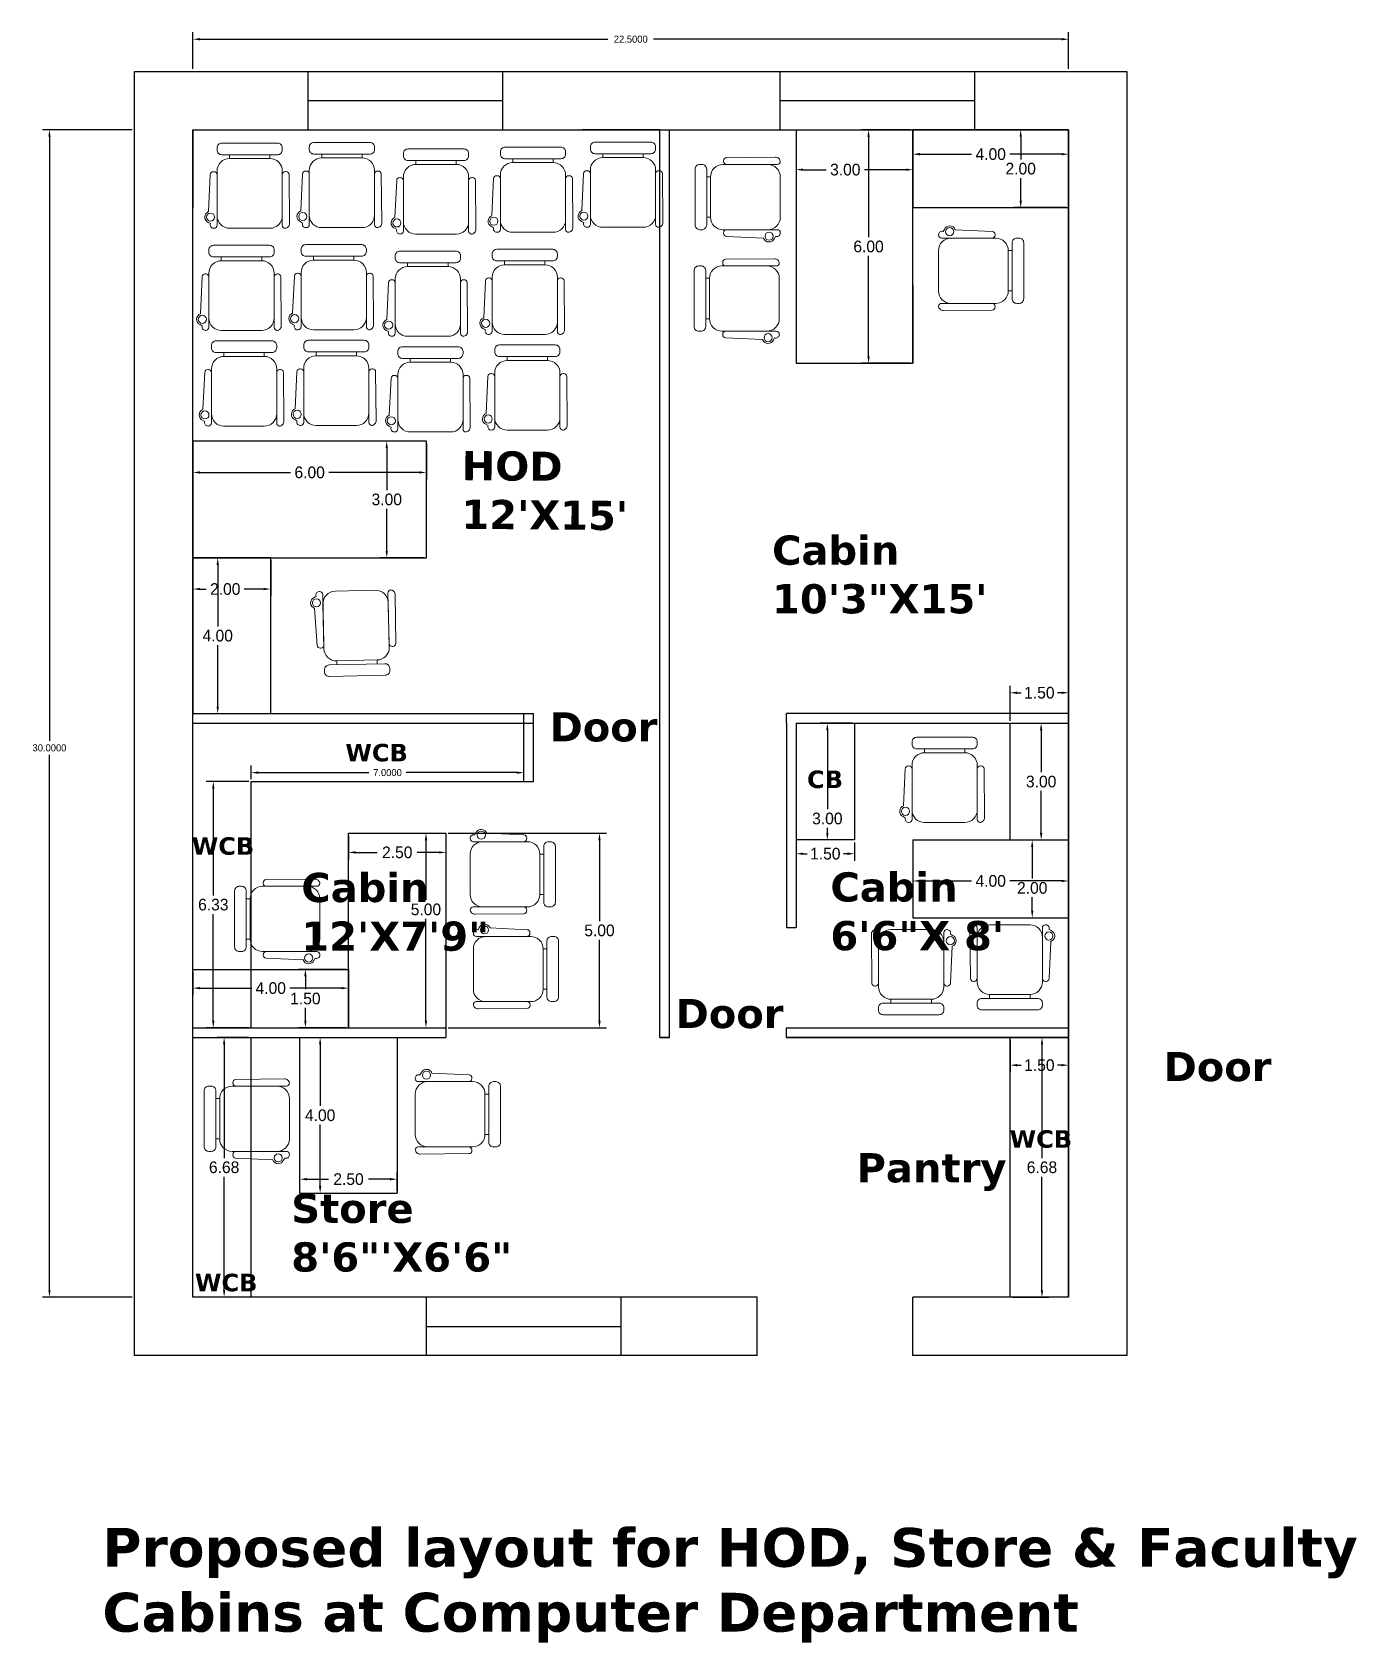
# Model space of a CAD drawing. Header units: inches. Extents: x 23 to 629, y -355 to 51.
# Drawn here: x 450.7 to 484.74, y -354.89 to -313.5 of the extents above; entities that cross this region are included whole.
import ezdxf

# ---------------------------------------------------------------- set-up
doc = ezdxf.new("R2010")
doc.units = ezdxf.units.IN
doc.header["$MEASUREMENT"] = 0
doc.layers.add('FUR', color=252, linetype='Continuous', lineweight=9)
doc.layers.add('FURN', color=252, linetype='Continuous', lineweight=9)
doc.dimstyles.get("Standard").update_dxf_attribs({"dimtxt": 0.18, "dimasz": 0.18, "dimexe": 0.18, "dimexo": 0.0625, "dimgap": 0.09, "dimtad": 0, "dimtih": 1, "dimtoh": 1, "dimdec": 4, "dimzin": 0, "dimdsep": 46, "dimtxsty": 'Standard', "dimcen": 0.09, "dimadec": 0, "dimazin": 0, "dimtfac": 1, "dimtdec": 4, "dimtofl": 0, "dimtmove": 0, "dimatfit": 3, "dimfxl": 1, "dimtolj": 1, "dimtzin": 0, "dimarcsym": 0})

msp = doc.modelspace()

# ---------------------------------------------------------------- texts
at = {"insert": (461.74094, -324.26355), "char_height": 0.75, "width": 5.9176188, "attachment_point": 1, "rotation": 359.515394}
msp.add_mtext("{\\fVerdana|b1|i0|c0|p34;HOD\\P12'X15'}", dxfattribs=at)
at = {"attachment_point": 1}
for s, insert, char_height, width in [('{\\fVerdana|b1|i0|c0|p34;Cabin\\P10\'3"X15\'}', (469.71101, -326.43652), 0.75, 5.9176188), ('{\\fVerdana|b1|i0|c0|p34;Door}', (463.99305, -330.9778), 0.75, 5.9176188), ('{\\fVerdana|b1|i0|c0|p34;WCB}', (458.74783, -331.7901), 0.45, 3.5505713), ('{\\fVerdana|b1|i0|c0|p34;CB}', (470.6107, -332.47603), 0.45, 3.5505713), ('{\\fVerdana|b1|i0|c0|p34;WCB}', (454.80082, -334.18994), 0.45, 3.5505713), ('{\\fVerdana|b1|i0|c0|p34;Cabin\\P12\'X7\'9"}', (457.61583, -335.10533), 0.75, 5.9176188), ('{\\fVerdana|b1|i0|c0|p34;Cabin\\P6\'6"X 8\'}', (471.21032, -335.0921), 0.75, 5.9176188), ('{\\fVerdana|b1|i0|c0|p34;Door}', (467.2319, -338.34368), 0.75, 5.9176188), ('{\\fVerdana|b1|i0|c0|p34;Door}', (479.77131, -339.70679), 0.75, 5.9176188), ('{\\fVerdana|b1|i0|c0|p34;WCB}', (475.81612, -341.71831), 0.45, 3.5505713), ('{\\fVerdana|b1|i0|c0|p34;Pantry}', (471.88345, -342.3083), 0.75, 5.9176188), ('{\\fVerdana|b1|i0|c0|p34;Store\\P8\'6"\'X6\'6"}', (457.35631, -343.34921), 0.75, 5.9176188), ('{\\fVerdana|b1|i0|c0|p34;WCB}', (454.88279, -345.4072), 0.45, 3.5505713), ('{\\fVerdana|b1|i0|c0|p34;Proposed layout for HOD, Store & Faculty Cabins at Computer Department}', (452.50312, -351.93769), 1, 32.2467394)]:
    msp.add_mtext(s, dxfattribs=dict(at, insert=insert, char_height=char_height, width=width))

# ---------------------------------------------------------------- blocks, each defined once
blk = doc.blocks.new('*D428')
at = {"color": 0, "lineweight": -2}
for p, q in [((453.268, -316.011), (450.964, -316.011)), ((451.144, -316.191), (451.144, -331.714)), ((451.144, -345.831), (451.144, -332.074)), ((453.268, -346.011), (450.964, -346.011))]:
    blk.add_line(p, q, dxfattribs=at)
at = {"color": 0}
for points in [[(451.114, -316.191), (451.174, -316.191), (451.144, -316.011)], [(451.114, -345.831), (451.174, -345.831), (451.144, -346.011)]]:
    blk.add_solid(points, dxfattribs=at)
at = {"layer": 'Defpoints', "color": 0}
for p in [(451.144, -316.011), (453.33, -316.011), (453.33, -346.011)]:
    blk.add_point(p, dxfattribs=at)
at = {"color": 0, "insert": (451.144, -331.894), "char_height": 0.18, "attachment_point": 5}
blk.add_mtext('\\A1;30.0000', dxfattribs=at)
blk = doc.blocks.new('CINE CHAIR')
at = {"layer": 'FUR', "color": 48, "lineweight": 0}
for p, q in [((448043.7758, 57308.3057), (448043.7995, 57308.3057)), ((448043.7758, 57308.0577), (448043.7995, 57308.0577))]:
    blk.add_line(p, q, dxfattribs=at)
blk.add_lwpolyline([(448043.4505, 57308.4336), (448043.6781, 57308.4231, -0.388092), (448043.6954, 57308.4042), (448043.6954, 57308.4007, -0.414214), (448043.6764, 57308.3817), (448043.3673, 57308.3817, -0.414214), (448043.3483, 57308.4007), (448043.3483, 57308.4043, -0.491313), (448043.3768, 57308.4228), (448043.3841, 57308.4356)], format="xyb", dxfattribs=at)
for points in [[(448043.4243, 57308.3817), (448043.6998, 57308.3817, -0.414214), (448043.7758, 57308.3057), (448043.7758, 57308.0577, -0.414214), (448043.6998, 57307.9817), (448043.4243, 57307.9817, -0.414214), (448043.3483, 57308.0577), (448043.3483, 57308.3057, -0.414214)], [(448043.828, 57308.3817), (448043.8423, 57308.3817, -0.414214), (448043.8708, 57308.3532), (448043.8708, 57308.0102, -0.414214), (448043.8423, 57307.9817), (448043.828, 57307.9817, -0.414214), (448043.7995, 57308.0102), (448043.7995, 57308.3532, -0.414214)], [(448043.3789, 57307.9377), (448043.6778, 57307.9402, 0.393133), (448043.6955, 57307.9591), (448043.6955, 57307.9627, 0.414214), (448043.6765, 57307.9817), (448043.3673, 57307.9817, 0.414214), (448043.3483, 57307.9627), (448043.3483, 57307.9661, 0.435766)]]:
    blk.add_lwpolyline(points, format="xyb", close=True, dxfattribs=at)
blk.add_circle((448043.4169, 57308.4216), 0.0249, dxfattribs=at)
blk.add_arc((448043.4169, 57308.4216), 0.0356, 19.66282, 156.94942, dxfattribs=at)
blk = doc.blocks.new('*D429')
at = {"color": 0, "lineweight": -2}
for p, q in [((454.83, -314.448), (454.83, -313.504)), ((455.01, -313.684), (465.495, -313.684)), ((477.15, -313.684), (466.665, -313.684)), ((477.33, -314.448), (477.33, -313.504))]:
    blk.add_line(p, q, dxfattribs=at)
at = {"color": 0}
for points in [[(455.01, -313.654), (455.01, -313.714), (454.83, -313.684)], [(477.15, -313.654), (477.15, -313.714), (477.33, -313.684)]]:
    blk.add_solid(points, dxfattribs=at)
at = {"layer": 'Defpoints', "color": 0}
for p in [(477.33, -313.684), (454.83, -314.511), (477.33, -314.511)]:
    blk.add_point(p, dxfattribs=at)
at = {"color": 0, "insert": (466.08, -313.684), "char_height": 0.18, "attachment_point": 5}
blk.add_mtext('\\A1;22.5000', dxfattribs=at)
blk = doc.blocks.new('*D430')
at = {"color": 0, "lineweight": -2}
for p, q in [((454.83, -327.073), (454.83, -327.993)), ((456.83, -327.073), (456.83, -327.993)), ((455.01, -327.813), (455.171, -327.813)), ((456.65, -327.813), (456.151, -327.813))]:
    blk.add_line(p, q, dxfattribs=at)
at = {"color": 0}
for points in [[(455.01, -327.783), (455.01, -327.843), (454.83, -327.813)], [(456.65, -327.783), (456.65, -327.843), (456.83, -327.813)]]:
    blk.add_solid(points, dxfattribs=at)
at = {"layer": 'Defpoints', "color": 0}
for p in [(454.83, -327.011), (456.83, -327.011), (454.83, -327.813)]:
    blk.add_point(p, dxfattribs=at)
at = {"color": 0, "insert": (455.661, -327.813), "char_height": 0.3, "attachment_point": 5}
blk.add_mtext('\\A1;2.00', dxfattribs=at)
blk = doc.blocks.new('*D431')
at = {"color": 0, "lineweight": -2}
for p, q in [((460.768, -324.011), (459.631, -324.011)), ((459.811, -324.191), (459.811, -325.271)), ((459.811, -326.831), (459.811, -325.751)), ((460.768, -327.011), (459.631, -327.011))]:
    blk.add_line(p, q, dxfattribs=at)
at = {"color": 0}
for points in [[(459.781, -324.191), (459.841, -324.191), (459.811, -324.011)], [(459.781, -326.831), (459.841, -326.831), (459.811, -327.011)]]:
    blk.add_solid(points, dxfattribs=at)
at = {"layer": 'Defpoints', "color": 0}
for p in [(459.811, -324.011), (460.83, -324.011), (460.83, -327.011)]:
    blk.add_point(p, dxfattribs=at)
at = {"color": 0, "insert": (459.811, -325.511), "char_height": 0.3, "attachment_point": 5}
blk.add_mtext('\\A1;3.00', dxfattribs=at)
blk = doc.blocks.new('*D432')
at = {"color": 0, "lineweight": -2}
for p, q in [((473.33, -334.323), (473.33, -335.494)), ((477.33, -334.323), (477.33, -335.494)), ((473.51, -335.314), (474.84, -335.314)), ((477.15, -335.314), (475.82, -335.314))]:
    blk.add_line(p, q, dxfattribs=at)
at = {"color": 0}
for points in [[(473.51, -335.284), (473.51, -335.344), (473.33, -335.314)], [(477.15, -335.284), (477.15, -335.344), (477.33, -335.314)]]:
    blk.add_solid(points, dxfattribs=at)
at = {"layer": 'Defpoints', "color": 0}
for p in [(473.33, -334.261), (477.33, -334.261), (477.33, -335.314)]:
    blk.add_point(p, dxfattribs=at)
at = {"color": 0, "insert": (475.33, -335.314), "char_height": 0.3, "attachment_point": 5}
blk.add_mtext('\\A1;4.00', dxfattribs=at)
blk = doc.blocks.new('*D433')
at = {"color": 0, "lineweight": -2}
for p, q in [((473.393, -334.261), (476.577, -334.261)), ((476.397, -334.441), (476.397, -335.254)), ((476.397, -336.081), (476.397, -335.734)), ((473.393, -336.261), (476.577, -336.261))]:
    blk.add_line(p, q, dxfattribs=at)
at = {"color": 0}
for points in [[(476.367, -334.441), (476.427, -334.441), (476.397, -334.261)], [(476.367, -336.081), (476.427, -336.081), (476.397, -336.261)]]:
    blk.add_solid(points, dxfattribs=at)
at = {"layer": 'Defpoints', "color": 0}
for p in [(473.33, -334.261), (473.33, -336.261), (476.397, -336.261)]:
    blk.add_point(p, dxfattribs=at)
at = {"color": 0, "insert": (476.397, -335.494), "char_height": 0.3, "attachment_point": 5}
blk.add_mtext('\\A1;2.00', dxfattribs=at)
blk = doc.blocks.new('*D434')
at = {"color": 0, "lineweight": -2}
for p, q in [((475.83, -331.198), (475.83, -330.298)), ((476.01, -330.478), (476.115, -330.478)), ((477.15, -330.478), (477.045, -330.478)), ((477.33, -331.198), (477.33, -330.298))]:
    blk.add_line(p, q, dxfattribs=at)
at = {"color": 0}
for points in [[(476.01, -330.448), (476.01, -330.508), (475.83, -330.478)], [(477.15, -330.448), (477.15, -330.508), (477.33, -330.478)]]:
    blk.add_solid(points, dxfattribs=at)
at = {"layer": 'Defpoints', "color": 0}
for p in [(475.83, -330.478), (475.83, -331.261), (477.33, -331.261)]:
    blk.add_point(p, dxfattribs=at)
at = {"color": 0, "insert": (476.58, -330.478), "char_height": 0.3, "attachment_point": 5}
blk.add_mtext('\\A1;1.50', dxfattribs=at)
blk = doc.blocks.new('*D435')
at = {"color": 0, "lineweight": -2}
for p, q in [((475.893, -331.261), (476.806, -331.261)), ((476.626, -331.441), (476.626, -332.521)), ((476.626, -334.081), (476.626, -333.001)), ((475.893, -334.261), (476.806, -334.261))]:
    blk.add_line(p, q, dxfattribs=at)
at = {"color": 0}
for points in [[(476.596, -331.441), (476.656, -331.441), (476.626, -331.261)], [(476.596, -334.081), (476.656, -334.081), (476.626, -334.261)]]:
    blk.add_solid(points, dxfattribs=at)
at = {"layer": 'Defpoints', "color": 0}
for p in [(475.83, -331.261), (475.83, -334.261), (476.626, -334.261)]:
    blk.add_point(p, dxfattribs=at)
at = {"color": 0, "insert": (476.626, -332.761), "char_height": 0.3, "attachment_point": 5}
blk.add_mtext('\\A1;3.00', dxfattribs=at)
blk = doc.blocks.new('*D436')
at = {"color": 0, "lineweight": -2}
for p, q in [((461.393, -334.086), (465.457, -334.086)), ((465.277, -334.266), (465.277, -336.346)), ((465.277, -338.906), (465.277, -336.826)), ((461.393, -339.086), (465.457, -339.086))]:
    blk.add_line(p, q, dxfattribs=at)
at = {"color": 0}
for points in [[(465.247, -334.266), (465.307, -334.266), (465.277, -334.086)], [(465.247, -338.906), (465.307, -338.906), (465.277, -339.086)]]:
    blk.add_solid(points, dxfattribs=at)
at = {"layer": 'Defpoints', "color": 0}
for p in [(461.33, -334.086), (461.33, -339.086), (465.277, -339.086)]:
    blk.add_point(p, dxfattribs=at)
at = {"color": 0, "insert": (465.277, -336.586), "char_height": 0.3, "attachment_point": 5}
blk.add_mtext('\\A1;5.00', dxfattribs=at)
blk = doc.blocks.new('*D437')
at = {"color": 0, "lineweight": -2}
for p, q in [((458.83, -334.148), (458.83, -334.76)), ((461.33, -334.148), (461.33, -334.76)), ((459.01, -334.58), (459.565, -334.58)), ((461.15, -334.58), (460.595, -334.58))]:
    blk.add_line(p, q, dxfattribs=at)
at = {"color": 0}
for points in [[(459.01, -334.55), (459.01, -334.61), (458.83, -334.58)], [(461.15, -334.55), (461.15, -334.61), (461.33, -334.58)]]:
    blk.add_solid(points, dxfattribs=at)
at = {"layer": 'Defpoints', "color": 0}
for p in [(458.83, -334.086), (461.33, -334.086), (461.33, -334.58)]:
    blk.add_point(p, dxfattribs=at)
at = {"color": 0, "insert": (460.08, -334.58), "char_height": 0.3, "attachment_point": 5}
blk.add_mtext('\\A1;2.50', dxfattribs=at)
blk = doc.blocks.new('*D438')
at = {"color": 0, "lineweight": -2}
for p, q in [((454.83, -337.648), (454.83, -338.248)), ((458.83, -337.648), (458.83, -338.248)), ((455.01, -338.068), (456.34, -338.068)), ((458.65, -338.068), (457.32, -338.068))]:
    blk.add_line(p, q, dxfattribs=at)
at = {"color": 0}
for points in [[(455.01, -338.038), (455.01, -338.098), (454.83, -338.068)], [(458.65, -338.038), (458.65, -338.098), (458.83, -338.068)]]:
    blk.add_solid(points, dxfattribs=at)
at = {"layer": 'Defpoints', "color": 0}
for p in [(454.83, -337.586), (458.83, -337.586), (458.83, -338.068)]:
    blk.add_point(p, dxfattribs=at)
at = {"color": 0, "insert": (456.83, -338.068), "char_height": 0.3, "attachment_point": 5}
blk.add_mtext('\\A1;4.00', dxfattribs=at)
blk = doc.blocks.new('*D439')
at = {"color": 0, "lineweight": -2}
for p, q in [((458.768, -337.586), (457.54, -337.586)), ((457.72, -337.766), (457.72, -338.096)), ((457.72, -338.906), (457.72, -338.576)), ((458.768, -339.086), (457.54, -339.086))]:
    blk.add_line(p, q, dxfattribs=at)
at = {"color": 0}
for points in [[(457.69, -337.766), (457.75, -337.766), (457.72, -337.586)], [(457.69, -338.906), (457.75, -338.906), (457.72, -339.086)]]:
    blk.add_solid(points, dxfattribs=at)
at = {"layer": 'Defpoints', "color": 0}
for p in [(457.72, -337.586), (458.83, -337.586), (458.83, -339.086)]:
    blk.add_point(p, dxfattribs=at)
at = {"color": 0, "insert": (457.72, -338.336), "char_height": 0.3, "attachment_point": 5}
blk.add_mtext('\\A1;1.50', dxfattribs=at)
blk = doc.blocks.new('*D440')
at = {"color": 0, "lineweight": -2}
for p, q in [((475.893, -339.336), (476.827, -339.336)), ((476.647, -339.516), (476.647, -342.433)), ((476.647, -345.831), (476.647, -342.913)), ((475.893, -346.011), (476.827, -346.011))]:
    blk.add_line(p, q, dxfattribs=at)
at = {"color": 0}
for points in [[(476.617, -339.516), (476.677, -339.516), (476.647, -339.336)], [(476.617, -345.831), (476.677, -345.831), (476.647, -346.011)]]:
    blk.add_solid(points, dxfattribs=at)
at = {"layer": 'Defpoints', "color": 0}
for p in [(475.83, -339.336), (475.83, -346.011), (476.647, -346.011)]:
    blk.add_point(p, dxfattribs=at)
at = {"color": 0, "insert": (476.647, -342.673), "char_height": 0.3, "attachment_point": 5}
blk.add_mtext('\\A1;6.68', dxfattribs=at)
blk = doc.blocks.new('*D441')
at = {"color": 0, "lineweight": -2}
for p, q in [((475.83, -339.398), (475.83, -340.228)), ((477.33, -339.398), (477.33, -340.228)), ((476.01, -340.048), (476.115, -340.048)), ((477.15, -340.048), (477.045, -340.048))]:
    blk.add_line(p, q, dxfattribs=at)
at = {"color": 0}
for points in [[(476.01, -340.018), (476.01, -340.078), (475.83, -340.048)], [(477.15, -340.018), (477.15, -340.078), (477.33, -340.048)]]:
    blk.add_solid(points, dxfattribs=at)
at = {"layer": 'Defpoints', "color": 0}
for p in [(475.83, -339.336), (477.33, -339.336), (477.33, -340.048)]:
    blk.add_point(p, dxfattribs=at)
at = {"color": 0, "insert": (476.58, -340.048), "char_height": 0.3, "attachment_point": 5}
blk.add_mtext('\\A1;1.50', dxfattribs=at)
blk = doc.blocks.new('*D446')
at = {"color": 0, "lineweight": -2}
for p, q in [((456.33, -332.698), (456.33, -332.35)), ((456.51, -332.53), (459.35, -332.53)), ((463.15, -332.53), (460.31, -332.53)), ((463.33, -332.698), (463.33, -332.35))]:
    blk.add_line(p, q, dxfattribs=at)
at = {"color": 0}
for points in [[(456.51, -332.5), (456.51, -332.56), (456.33, -332.53)], [(463.15, -332.5), (463.15, -332.56), (463.33, -332.53)]]:
    blk.add_solid(points, dxfattribs=at)
at = {"layer": 'Defpoints', "color": 0}
for p in [(456.33, -332.53), (456.33, -332.761), (463.33, -332.761)]:
    blk.add_point(p, dxfattribs=at)
at = {"color": 0, "insert": (459.83, -332.53), "char_height": 0.18, "attachment_point": 5}
blk.add_mtext('\\A1;7.0000', dxfattribs=at)
blk = doc.blocks.new('*D447')
at = {"color": 0, "lineweight": -2}
for p, q in [((456.268, -332.761), (455.174, -332.761)), ((455.354, -332.941), (455.354, -335.683)), ((455.354, -338.906), (455.354, -336.163)), ((456.268, -339.086), (455.174, -339.086))]:
    blk.add_line(p, q, dxfattribs=at)
at = {"color": 0}
for points in [[(455.324, -332.941), (455.384, -332.941), (455.354, -332.761)], [(455.324, -338.906), (455.384, -338.906), (455.354, -339.086)]]:
    blk.add_solid(points, dxfattribs=at)
at = {"layer": 'Defpoints', "color": 0}
for p in [(456.33, -332.761), (455.354, -339.086), (456.33, -339.086)]:
    blk.add_point(p, dxfattribs=at)
at = {"color": 0, "insert": (455.354, -335.923), "char_height": 0.3, "attachment_point": 5}
blk.add_mtext('\\A1;6.33', dxfattribs=at)
blk = doc.blocks.new('*D448')
at = {"color": 0, "lineweight": -2}
for p, q in [((458.893, -334.086), (460.998, -334.086)), ((460.818, -334.266), (460.818, -335.806)), ((460.818, -338.906), (460.818, -336.286)), ((458.893, -339.086), (460.998, -339.086))]:
    blk.add_line(p, q, dxfattribs=at)
at = {"color": 0}
for points in [[(460.788, -334.266), (460.848, -334.266), (460.818, -334.086)], [(460.788, -338.906), (460.848, -338.906), (460.818, -339.086)]]:
    blk.add_solid(points, dxfattribs=at)
at = {"layer": 'Defpoints', "color": 0}
for p in [(458.83, -334.086), (458.83, -339.086), (460.818, -339.086)]:
    blk.add_point(p, dxfattribs=at)
at = {"color": 0, "insert": (460.818, -336.046), "char_height": 0.3, "attachment_point": 5}
blk.add_mtext('\\A1;5.00', dxfattribs=at)
blk = doc.blocks.new('*D449')
at = {"color": 0, "lineweight": -2}
for p, q in [((457.578, -343.273), (457.578, -342.797)), ((457.758, -342.977), (458.313, -342.977)), ((459.898, -342.977), (459.343, -342.977)), ((460.078, -343.273), (460.078, -342.797))]:
    blk.add_line(p, q, dxfattribs=at)
at = {"color": 0}
for points in [[(457.758, -342.947), (457.758, -343.007), (457.578, -342.977)], [(459.898, -342.947), (459.898, -343.007), (460.078, -342.977)]]:
    blk.add_solid(points, dxfattribs=at)
at = {"layer": 'Defpoints', "color": 0}
for p in [(460.078, -342.977), (457.578, -343.336), (460.078, -343.336)]:
    blk.add_point(p, dxfattribs=at)
at = {"color": 0, "insert": (458.828, -342.977), "char_height": 0.3, "attachment_point": 5}
blk.add_mtext('\\A1;2.50', dxfattribs=at)
blk = doc.blocks.new('*D450')
at = {"color": 0, "lineweight": -2}
for p, q in [((457.641, -339.336), (458.279, -339.336)), ((458.099, -339.516), (458.099, -341.096)), ((458.099, -343.156), (458.099, -341.576)), ((457.641, -343.336), (458.279, -343.336))]:
    blk.add_line(p, q, dxfattribs=at)
at = {"color": 0}
for points in [[(458.069, -339.516), (458.129, -339.516), (458.099, -339.336)], [(458.069, -343.156), (458.129, -343.156), (458.099, -343.336)]]:
    blk.add_solid(points, dxfattribs=at)
at = {"layer": 'Defpoints', "color": 0}
for p in [(457.578, -339.336), (458.099, -339.336), (457.578, -343.336)]:
    blk.add_point(p, dxfattribs=at)
at = {"color": 0, "insert": (458.099, -341.336), "char_height": 0.3, "attachment_point": 5}
blk.add_mtext('\\A1;4.00', dxfattribs=at)
blk = doc.blocks.new('*D451')
at = {"color": 0, "lineweight": -2}
for p, q in [((456.268, -339.336), (455.452, -339.336)), ((455.632, -339.516), (455.632, -342.433)), ((455.632, -345.831), (455.632, -342.913)), ((456.268, -346.011), (455.452, -346.011))]:
    blk.add_line(p, q, dxfattribs=at)
at = {"color": 0}
for points in [[(455.602, -339.516), (455.662, -339.516), (455.632, -339.336)], [(455.602, -345.831), (455.662, -345.831), (455.632, -346.011)]]:
    blk.add_solid(points, dxfattribs=at)
at = {"layer": 'Defpoints', "color": 0}
for p in [(456.33, -339.336), (455.632, -346.011), (456.33, -346.011)]:
    blk.add_point(p, dxfattribs=at)
at = {"color": 0, "insert": (455.632, -342.673), "char_height": 0.3, "attachment_point": 5}
blk.add_mtext('\\A1;6.68', dxfattribs=at)
blk = doc.blocks.new('*D452')
at = {"color": 0, "lineweight": -2}
for p, q in [((471.768, -331.261), (470.952, -331.261)), ((471.132, -331.441), (471.132, -333.47)), ((471.132, -334.081), (471.132, -333.95)), ((471.768, -334.261), (470.952, -334.261))]:
    blk.add_line(p, q, dxfattribs=at)
at = {"color": 0}
for points in [[(471.102, -331.441), (471.162, -331.441), (471.132, -331.261)], [(471.102, -334.081), (471.162, -334.081), (471.132, -334.261)]]:
    blk.add_solid(points, dxfattribs=at)
at = {"layer": 'Defpoints', "color": 0}
for p in [(471.83, -331.261), (471.132, -334.261), (471.83, -334.261)]:
    blk.add_point(p, dxfattribs=at)
at = {"color": 0, "insert": (471.132, -333.71), "char_height": 0.3, "attachment_point": 5}
blk.add_mtext('\\A1;3.00', dxfattribs=at)
blk = doc.blocks.new('*D453')
at = {"color": 0, "lineweight": -2}
for p, q in [((470.33, -334.323), (470.33, -334.794)), ((471.83, -334.323), (471.83, -334.794)), ((470.51, -334.614), (470.615, -334.614)), ((471.65, -334.614), (471.545, -334.614))]:
    blk.add_line(p, q, dxfattribs=at)
at = {"color": 0}
for points in [[(470.51, -334.584), (470.51, -334.644), (470.33, -334.614)], [(471.65, -334.584), (471.65, -334.644), (471.83, -334.614)]]:
    blk.add_solid(points, dxfattribs=at)
at = {"layer": 'Defpoints', "color": 0}
for p in [(470.33, -334.261), (471.83, -334.261), (471.83, -334.614)]:
    blk.add_point(p, dxfattribs=at)
at = {"color": 0, "insert": (471.08, -334.614), "char_height": 0.3, "attachment_point": 5}
blk.add_mtext('\\A1;1.50', dxfattribs=at)
blk = doc.blocks.new('*D457')
at = {"color": 0, "lineweight": -2}
for p, q in [((454.893, -327.011), (455.647, -327.011)), ((455.467, -327.191), (455.467, -328.771)), ((455.467, -330.831), (455.467, -329.251)), ((454.893, -331.011), (455.647, -331.011))]:
    blk.add_line(p, q, dxfattribs=at)
at = {"color": 0}
for points in [[(455.437, -327.191), (455.497, -327.191), (455.467, -327.011)], [(455.437, -330.831), (455.497, -330.831), (455.467, -331.011)]]:
    blk.add_solid(points, dxfattribs=at)
at = {"layer": 'Defpoints', "color": 0}
for p in [(454.83, -327.011), (455.467, -327.011), (454.83, -331.011)]:
    blk.add_point(p, dxfattribs=at)
at = {"color": 0, "insert": (455.467, -329.011), "char_height": 0.3, "attachment_point": 5}
blk.add_mtext('\\A1;4.00', dxfattribs=at)
blk = doc.blocks.new('*D458')
at = {"color": 0, "lineweight": -2}
for p, q in [((454.83, -324.073), (454.83, -324.996)), ((460.83, -324.073), (460.83, -324.996)), ((455.01, -324.816), (457.34, -324.816)), ((460.65, -324.816), (458.32, -324.816))]:
    blk.add_line(p, q, dxfattribs=at)
at = {"color": 0}
for points in [[(455.01, -324.786), (455.01, -324.846), (454.83, -324.816)], [(460.65, -324.786), (460.65, -324.846), (460.83, -324.816)]]:
    blk.add_solid(points, dxfattribs=at)
at = {"layer": 'Defpoints', "color": 0}
for p in [(454.83, -324.011), (460.83, -324.011), (460.83, -324.816)]:
    blk.add_point(p, dxfattribs=at)
at = {"color": 0, "insert": (457.83, -324.816), "char_height": 0.3, "attachment_point": 5}
blk.add_mtext('\\A1;6.00', dxfattribs=at)
blk = doc.blocks.new('*D473')
at = {"color": 0, "lineweight": -2}
for p, q in [((473.268, -316.011), (472.011, -316.011)), ((472.191, -316.191), (472.191, -318.771)), ((472.191, -321.831), (472.191, -319.251)), ((473.268, -322.011), (472.011, -322.011))]:
    blk.add_line(p, q, dxfattribs=at)
at = {"color": 0}
for points in [[(472.161, -316.191), (472.221, -316.191), (472.191, -316.011)], [(472.161, -321.831), (472.221, -321.831), (472.191, -322.011)]]:
    blk.add_solid(points, dxfattribs=at)
at = {"layer": 'Defpoints', "color": 0}
for p in [(473.33, -316.011), (472.191, -322.011), (473.33, -322.011)]:
    blk.add_point(p, dxfattribs=at)
at = {"color": 0, "insert": (472.191, -319.011), "char_height": 0.3, "attachment_point": 5}
blk.add_mtext('\\A1;6.00', dxfattribs=at)
blk = doc.blocks.new('*D474')
at = {"color": 0, "lineweight": -2}
for p, q in [((470.33, -316.073), (470.33, -317.216)), ((473.33, -316.073), (473.33, -317.216)), ((470.51, -317.036), (471.103, -317.036)), ((473.15, -317.036), (472.083, -317.036))]:
    blk.add_line(p, q, dxfattribs=at)
at = {"color": 0}
for points in [[(470.51, -317.006), (470.51, -317.066), (470.33, -317.036)], [(473.15, -317.006), (473.15, -317.066), (473.33, -317.036)]]:
    blk.add_solid(points, dxfattribs=at)
at = {"layer": 'Defpoints', "color": 0}
for p in [(470.33, -316.011), (473.33, -316.011), (470.33, -317.036)]:
    blk.add_point(p, dxfattribs=at)
at = {"color": 0, "insert": (471.593, -317.036), "char_height": 0.3, "attachment_point": 5}
blk.add_mtext('\\A1;3.00', dxfattribs=at)
blk = doc.blocks.new('*D477')
at = {"color": 0, "lineweight": -2}
for p, q in [((477.268, -316.011), (475.921, -316.011)), ((476.101, -316.191), (476.101, -316.771)), ((476.101, -317.831), (476.101, -317.251)), ((477.268, -318.011), (475.921, -318.011))]:
    blk.add_line(p, q, dxfattribs=at)
at = {"color": 0}
for points in [[(476.071, -316.191), (476.131, -316.191), (476.101, -316.011)], [(476.071, -317.831), (476.131, -317.831), (476.101, -318.011)]]:
    blk.add_solid(points, dxfattribs=at)
at = {"layer": 'Defpoints', "color": 0}
for p in [(477.33, -316.011), (476.101, -318.011), (477.33, -318.011)]:
    blk.add_point(p, dxfattribs=at)
at = {"color": 0, "insert": (476.101, -317.011), "char_height": 0.3, "attachment_point": 5}
blk.add_mtext('\\A1;2.00', dxfattribs=at)
blk = doc.blocks.new('*D478')
at = {"color": 0, "lineweight": -2}
for p, q in [((473.33, -316.073), (473.33, -316.818)), ((477.33, -316.073), (477.33, -316.818)), ((473.51, -316.638), (474.84, -316.638)), ((477.15, -316.638), (475.82, -316.638))]:
    blk.add_line(p, q, dxfattribs=at)
at = {"color": 0}
for points in [[(473.51, -316.608), (473.51, -316.668), (473.33, -316.638)], [(477.15, -316.608), (477.15, -316.668), (477.33, -316.638)]]:
    blk.add_solid(points, dxfattribs=at)
at = {"layer": 'Defpoints', "color": 0}
for p in [(473.33, -316.011), (477.33, -316.011), (477.33, -316.638)]:
    blk.add_point(p, dxfattribs=at)
at = {"color": 0, "insert": (475.33, -316.638), "char_height": 0.3, "attachment_point": 5}
blk.add_mtext('\\A1;4.00', dxfattribs=at)

# ---------------------------------------------------------------- dimensions: what is measured, and where the dimension line sits
dim = msp.add_linear_dim(base=(477.33049, -313.6837), p1=(454.83049, -314.51067), p2=(477.33049, -314.51067), dimstyle='Standard')
dim.commit()
dim.dimension.update_dxf_attribs({"geometry": '*D429', "text_midpoint": (466.08049, -313.6837), "dimtype": 160})
dim = msp.add_linear_dim(base=(451.14352, -316.01067), p1=(453.33049, -346.01067), p2=(453.33049, -316.01067), angle=90, dimstyle='Standard')
dim.commit()
dim.dimension.update_dxf_attribs({"geometry": '*D428', "text_midpoint": (451.14352, -331.89447), "dimtype": 160})
for base, p1, p2, picture, middle in [((470.33049, -317.0356), (473.33049, -316.01067), (470.33049, -316.01067), '*D474', (471.5932, -317.0356)), ((461.33049, -334.57987), (458.83049, -334.08567), (461.33049, -334.08567), '*D437', (460.08049, -334.57987))]:
    dim = msp.add_linear_dim(base=base, p1=p1, p2=p2, dimstyle='Standard', override={"dimtxt": 0.3, "dimdec": 2})
    dim.commit()
    dim.dimension.update_dxf_attribs({"geometry": picture, "text_midpoint": middle, "dimtype": 160})
for base, p1, p2, angle, picture, middle in [((472.19127, -322.01067), (473.33049, -316.01067), (473.33049, -322.01067), 270, '*D473', (472.19127, -319.01067)), ((476.10069, -318.01067), (477.33049, -316.01067), (477.33049, -318.01067), 90, '*D477', (476.10069, -317.01067)), ((455.46657, -327.01067), (454.83049, -331.01067), (454.83049, -327.01067), 90, '*D457', (455.46657, -329.01067)), ((476.62562, -334.26067), (475.83049, -331.26067), (475.83049, -334.26067), 90, '*D435', (476.62562, -332.76067)), ((455.3540336861, -339.0856675161), (456.3304896573, -332.7606675161), (456.3304896573, -339.0856675161), 90, '*D447', (455.3540336861, -335.9231675161)), ((465.27681, -339.08567), (461.33049, -334.08567), (461.33049, -339.08567), 90, '*D436', (465.27681, -336.58567)), ((455.6324940506, -346.0106675161), (456.3304896573, -339.3356675161), (456.3304896573, -346.0106675161), 90, '*D451', (455.6324940506, -342.6731675161)), ((458.09888, -339.33567), (457.57842, -343.33567), (457.57842, -339.33567), 90, '*D450', (458.09888, -341.33567))]:
    dim = msp.add_linear_dim(base=base, p1=p1, p2=p2, angle=angle, dimstyle='Standard', override={"dimtxt": 0.3, "dimdec": 2})
    dim.commit()
    dim.dimension.update_dxf_attribs({"geometry": picture, "text_midpoint": middle})
for base, p1, p2, picture, middle in [((477.33049, -316.63798), (473.33049, -316.01067), (477.33049, -316.01067), '*D478', (475.33049, -316.63798)), ((460.83049, -324.81557), (454.83049, -324.01067), (460.83049, -324.01067), '*D458', (457.83049, -324.81557)), ((475.83049, -330.47801), (477.33049, -331.26067), (475.83049, -331.26067), '*D434', (476.58049, -330.47801)), ((471.83049, -334.6141), (470.33049, -334.26067), (471.83049, -334.26067), '*D453', (471.08049, -334.6141)), ((477.33049, -335.3143), (473.33049, -334.26067), (477.33049, -334.26067), '*D432', (475.33049, -335.3143)), ((458.83049, -338.06782), (454.83049, -337.58567), (458.83049, -337.58567), '*D438', (456.83049, -338.06782)), ((477.33049, -340.04825), (475.83049, -339.33567), (477.33049, -339.33567), '*D441', (476.58049, -340.04825)), ((460.07842, -342.97672), (457.57842, -343.33567), (460.07842, -343.33567), '*D449', (458.82842, -342.97672))]:
    dim = msp.add_linear_dim(base=base, p1=p1, p2=p2, dimstyle='Standard', override={"dimtxt": 0.3, "dimdec": 2})
    dim.commit()
    dim.dimension.update_dxf_attribs({"geometry": picture, "text_midpoint": middle})
for base, p1, p2, angle, picture, middle in [((459.81124, -324.01067), (460.83049, -327.01067), (460.83049, -324.01067), 270, '*D431', (459.81124, -325.51067)), ((454.83049, -327.81287), (456.83049, -327.01067), (454.83049, -327.01067), 180, '*D430', (455.6615, -327.81287)), ((471.13167, -334.26067), (471.83049, -331.26067), (471.83049, -334.26067), 90, '*D452', (471.13167, -333.71013)), ((460.81825, -339.08567), (458.83049, -334.08567), (458.83049, -339.08567), 90, '*D448', (460.81825, -336.04567)), ((476.39661, -336.26067), (473.33049, -334.26067), (473.33049, -336.26067), 90, '*D433', (476.39661, -335.4943)), ((457.72031, -337.58567), (458.83049, -339.08567), (458.83049, -337.58567), 90, '*D439', (457.72031, -338.33567)), ((476.6472488618, -346.0106675161), (475.8304896573, -339.3356675161), (475.8304896573, -346.0106675161), 90, '*D440', (476.6472488618, -342.6731675161))]:
    dim = msp.add_linear_dim(base=base, p1=p1, p2=p2, angle=angle, dimstyle='Standard', override={"dimtxt": 0.3, "dimdec": 2})
    dim.commit()
    dim.dimension.update_dxf_attribs({"geometry": picture, "text_midpoint": middle, "dimtype": 160})
dim = msp.add_linear_dim(base=(456.33049, -332.52989), p1=(463.33049, -332.76067), p2=(456.33049, -332.76067), dimstyle='Standard')
dim.commit()
dim.dimension.update_dxf_attribs({"geometry": '*D446', "text_midpoint": (459.83049, -332.52989)})

# ---------------------------------------------------------------- linework, layer by layer
for p, q in [((453.33049, -314.51067), (478.83049, -314.51067)), ((453.33049, -347.51067), (453.33049, -314.51067)), ((457.79496, -316.01067), (457.79496, -314.51067)), ((462.79496, -316.01067), (462.79496, -314.51067)), ((469.92358, -316.01067), (469.92358, -314.51067)), ((474.92358, -316.01067), (474.92358, -314.51067)), ((478.83049, -314.51067), (478.83049, -347.51067)), ((457.79496, -315.26067), (462.79496, -315.26067)), ((469.92358, -315.26067), (474.92358, -315.26067)), ((453.33049, -346.01067), (453.33049, -316.01067)), ((454.83049, -316.01067), (477.33049, -316.01067)), ((454.83049, -346.01067), (454.83049, -316.01067)), ((454.83049, -316.01067), (459.83049, -316.01067)), ((454.83049, -316.01067), (454.83049, -318.01067)), ((466.83049, -316.01067), (464.83049, -316.01067)), ((466.83049, -316.01067), (465.33049, -316.01067)), ((466.83049, -339.33567), (466.83049, -316.01067)), ((466.83049, -339.33567), (466.83049, -316.01067)), ((467.08049, -339.33567), (467.08049, -316.01067)), ((470.33049, -316.01067), (470.33049, -322.01067)), ((473.33049, -322.01067), (473.33049, -316.01067)), ((473.33049, -316.01067), (473.33049, -317.51067)), ((477.33049, -316.01067), (473.33049, -316.01067)), ((477.33049, -316.01067), (473.33049, -316.01067)), ((473.33049, -316.01067), (473.33049, -318.01067)), ((477.33049, -316.01067), (475.33049, -316.01067)), ((477.33049, -316.01067), (477.33049, -346.01067)), ((477.33049, -316.01067), (477.33049, -346.01067)), ((477.33049, -346.01067), (477.33049, -316.01067)), ((473.33049, -318.01067), (477.33049, -318.01067)), ((473.33049, -320.01067), (473.33049, -322.01067)), ((477.33049, -322.01067), (477.33049, -320.01067)), ((470.33049, -322.01067), (473.33049, -322.01067)), ((454.83049, -324.51067), (454.83049, -323.51067)), ((460.83049, -324.01067), (454.83049, -324.01067)), ((454.83049, -324.01067), (454.83049, -331.01067)), ((460.83049, -327.01067), (460.83049, -324.01067)), ((477.33049, -332.26067), (477.33049, -326.26067)), ((456.83049, -327.01067), (454.83049, -327.01067)), ((454.83049, -327.01067), (460.83049, -327.01067)), ((456.83049, -331.01067), (456.83049, -327.01067)), ((454.83049, -331.01067), (454.83049, -329.51067)), ((454.83049, -331.01067), (463.58049, -331.01067)), ((463.33049, -332.76067), (463.33049, -331.01067)), ((463.58049, -332.76067), (463.58049, -331.01067)), ((463.58049, -332.76067), (463.58049, -331.01067)), ((470.08049, -331.26067), (470.08049, -331.01067)), ((477.33049, -331.01067), (470.08049, -331.01067)), ((454.83049, -331.26067), (463.58049, -331.26067)), ((470.08049, -331.26067), (470.08049, -336.51067)), ((470.33049, -331.26067), (477.33049, -331.26067)), ((470.33049, -331.26067), (470.33049, -336.51067)), ((470.33049, -331.26067), (471.83049, -331.26067)), ((471.83049, -331.26067), (471.83049, -334.26067)), ((475.83049, -334.26067), (475.83049, -331.26067)), ((456.33049, -332.76067), (463.58049, -332.76067)), ((456.33049, -339.08567), (456.33049, -332.76067)), ((458.83049, -339.08567), (458.83049, -334.08567)), ((458.83049, -334.08567), (461.33049, -334.08567)), ((461.33049, -334.08567), (461.33049, -339.33567)), ((471.83049, -334.26067), (470.33049, -334.26067)), ((473.33049, -334.26067), (477.33049, -334.26067)), ((473.33049, -334.26067), (473.33049, -336.26067)), ((475.33049, -334.26067), (477.33049, -334.26067)), ((477.33049, -339.51067), (477.33049, -334.51067)), ((473.33049, -336.26067), (477.33049, -336.26067)), ((470.08049, -336.51067), (470.33049, -336.51067)), ((454.83049, -339.08567), (454.83049, -337.58567)), ((454.83049, -337.58567), (458.83049, -337.58567)), ((458.83049, -337.58567), (458.83049, -339.08567)), ((454.83049, -339.08567), (461.33049, -339.08567)), ((454.83049, -339.33567), (461.33049, -339.33567)), ((456.33049, -346.01067), (456.33049, -339.33567)), ((457.57842, -343.33567), (457.57842, -339.33567)), ((457.57842, -339.33567), (460.07842, -339.33567)), ((460.07842, -339.33567), (460.07842, -343.33567)), ((466.83049, -339.33567), (467.08049, -339.33567)), ((467.08049, -339.33567), (466.83049, -339.33567)), ((470.08049, -339.08567), (477.33049, -339.08567)), ((470.08049, -339.33567), (470.08049, -339.08567)), ((470.08049, -339.33567), (477.33049, -339.33567)), ((477.33049, -339.33567), (470.08049, -339.33567)), ((475.83049, -346.01067), (475.83049, -339.33567)), ((457.57842, -343.33567), (460.07842, -343.33567)), ((469.33049, -346.01067), (454.83049, -346.01067)), ((460.83049, -347.51067), (460.83049, -346.01067)), ((465.83049, -347.51067), (465.83049, -346.01067)), ((469.33049, -347.51067), (469.33049, -346.01067)), ((474.83049, -346.01067), (473.33049, -346.01067)), ((473.33049, -347.51067), (473.33049, -346.01067)), ((477.33049, -346.01067), (474.83049, -346.01067)), ((460.83049, -346.76067), (465.83049, -346.76067)), ((469.33049, -347.51067), (453.33049, -347.51067)), ((478.83049, -347.51067), (473.33049, -347.51067)), ((474.83049, -347.51067), (473.33049, -347.51067))]:
    msp.add_line(p, q)

# ---------------------------------------------------------------- block references
at = {"xscale": 4.190400000000028, "yscale": 4.19040000000001, "zscale": 4.190399999999999, "rotation": 179.9991434073997}
msp.add_blockref('CINE CHAIR', (1877941.74613, 239774.71144), dxfattribs=at)
at = {"layer": 'FURN', "zscale": 4.190399999999999}
for p, xscale, yscale, rotation in [((240572.42446, -1877802.97863), 4.190400000000028, 4.19040000000001, 89.99914340739973), ((240574.79424, -1877802.96262), 4.190400000000028, 4.19040000000001, 89.99914340739973), ((240577.21273, -1877803.12893), 4.190400000000028, 4.19040000000001, 89.99914340739973), ((240579.70336, -1877803.08268), 4.190400000000028, 4.19040000000001, 89.99914340739973), ((240582.01694, -1877802.95377), 4.190400000000028, 4.19040000000001, 89.99914340739973), ((1877954.35922, 239798.39578), 4.190400000000028, 4.19040000000001, 179.9991434073997), ((-1877010.44733, -240435.76892), 4.190400000000028, 4.19040000000001, 359.9991434073997), ((240572.21408, -1877805.60456), 4.190400000000028, 4.19040000000001, 89.99914340739973), ((240574.58386, -1877805.58855), 4.190400000000028, 4.19040000000001, 89.99914340739973), ((240579.49298, -1877805.70861), 4.190400000000028, 4.19040000000001, 89.99914340739973), ((240577.00235, -1877805.75486), 4.190400000000028, 4.19040000000001, 89.99914340739973), ((1877954.33417, 239795.78796), 4.190400000000028, 4.19040000000001, 179.9991434073997), ((240572.27971, -1877808.06216), 4.190400000000028, 4.19040000000001, 89.99914340739973), ((240574.64949, -1877808.04616), 4.190400000000028, 4.19040000000001, 89.99914340739973), ((240579.55861, -1877808.16621), 4.190400000000028, 4.19040000000001, 89.99914340739973), ((240577.06798, -1877808.21247), 4.190400000000028, 4.19040000000001, 89.99914340739973), ((197322.0724, 1882183.36552), -4.190400000000029, 4.190400000000009, 91.3190010835236), ((240590.28199, -1877818.24717), 4.190400000000028, 4.19040000000001, 89.99914340739973), ((-1877022.4829, -240451.27822), 4.190400000000028, 4.19040000000001, 359.9991434073997), ((1877942.52827, 239779.84659), 4.190400000000028, 4.19040000000001, 179.9991434073997), ((-1877022.39974, -240453.71267), 4.190400000000028, 4.19040000000001, 359.9991434073997), ((-239640.31537, 1877147.99693), 4.190400000000028, 4.19040000000001, 269.9991434073997), ((-239642.84958, 1877147.87494), 4.190400000000028, 4.19040000000001, 269.9991434073997), ((-1877023.8929, -240457.44452), 4.190400000000028, 4.19040000000001, 359.9991434073997)]:
    msp.add_blockref('CINE CHAIR', p, dxfattribs=dict(at, xscale=xscale, yscale=yscale, rotation=rotation))

msp.set_redraw_order([(e.dxf.handle, doc.entitydb.next_handle()) for e in msp.query("TEXT MTEXT ATTDEF DIMENSION ARC_DIMENSION")])  # texts and dimensions are drawn at this point

doc.saveas('drawing.dxf')
